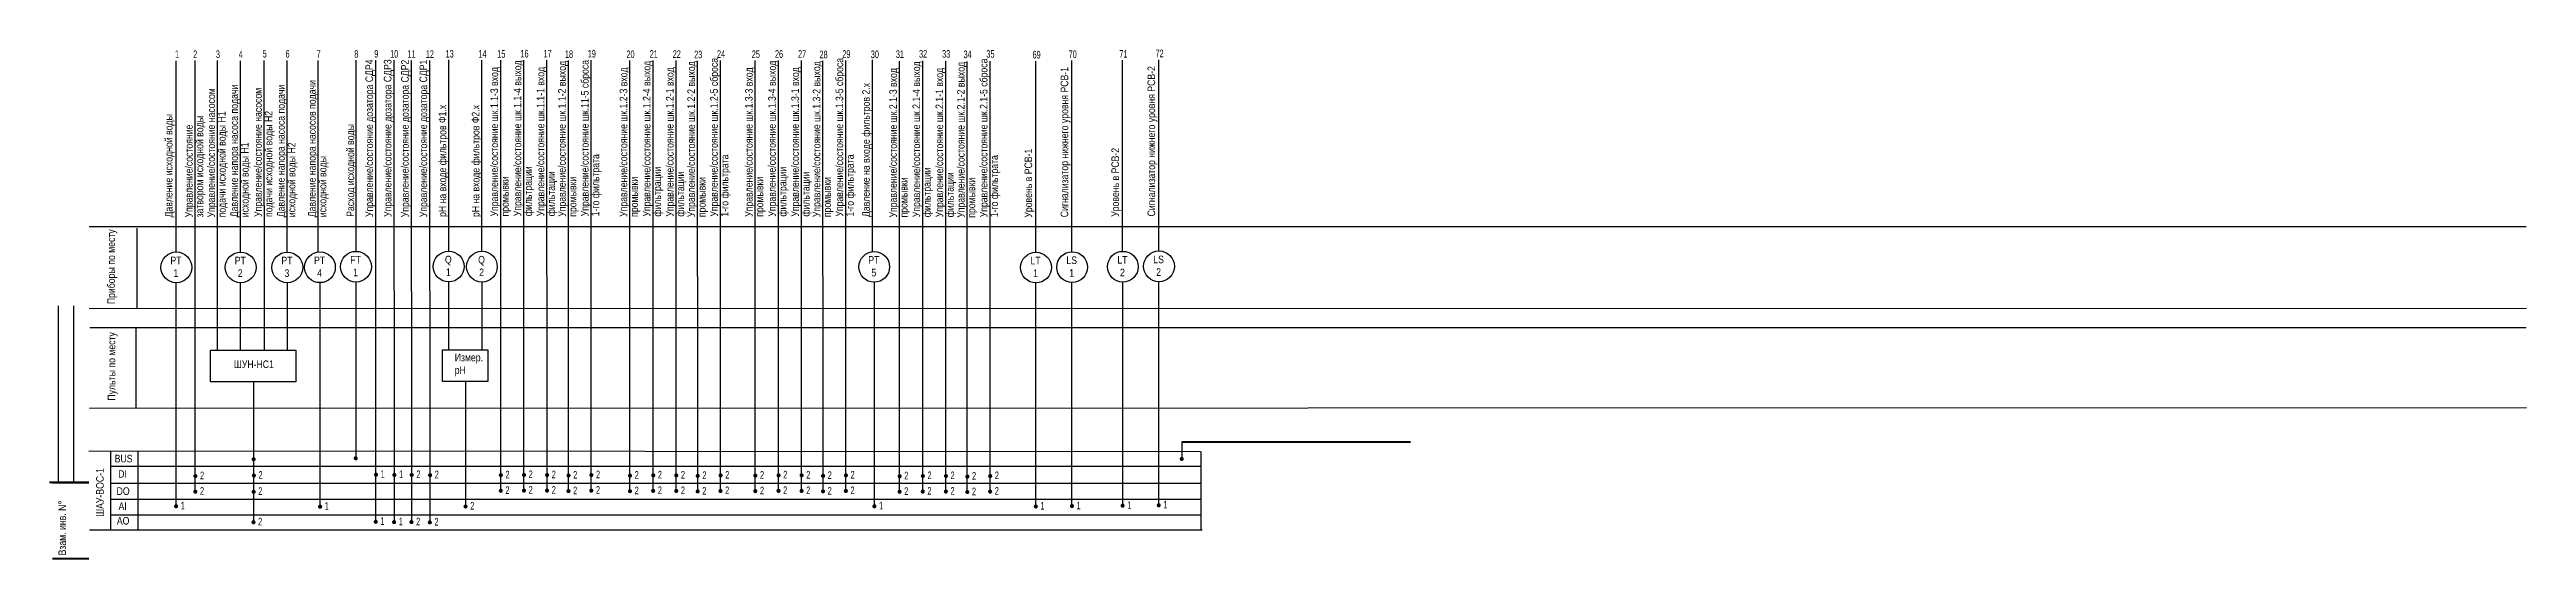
# Model space of a CAD drawing. Header units: millimetres. Extents: x 1463 to 10524, y 7125 to 13164.
# Drawn here: x 1777 to 2593, y 10909 to 11076 of the extents above; entities that cross this region are included whole.
import ezdxf
from ezdxf.enums import TextEntityAlignment as Align

# ---------------------------------------------------------------- set-up
doc = ezdxf.new("R2010")
doc.units = ezdxf.units.MM
doc.header["$LTSCALE"] = 4
doc.layers.add('25', color=6, linetype='Continuous', lineweight=25)
doc.layers.add('60', color=7, linetype='Continuous', lineweight=60)
doc.layers.add('Текст', color=2, linetype='Continuous')
doc.layers.add('Трубопровод К10', color=20, linetype='Continuous')
doc.styles.add('GOST 2.304', font='ARIALN.TTF', dxfattribs={"height": 3.5})

msp = doc.modelspace()

# ---------------------------------------------------------------- texts
at = {"color": 0, "style": 'GOST 2.304'}
for s, p in [('BUS', (1800.97, 10940.32)), ('DO', (1800.82, 10929.6)), ('DI', (1800.61, 10935.25)), ('AO', (1800.82, 10919.82)), ('AI', (1800.66, 10924.64))]:
    msp.add_text(s, height=2.5, dxfattribs=at).set_placement(p, align=Align.CENTER)
at = {"color": 0, "char_height": 2.5, "rotation": 90, "line_spacing_factor": 0.84, "style": 'GOST 2.304'}
for s, insert, width, attachment_point in [('Управление/состояние дозатора СДР4 ', (1882.36, 11021.22), 55.3035, 4), ('Управление/состояние дозатора СДР3 ', (1888.43, 11021.25), 55.3035, 4), ('Управление/состояние дозатора СДР2 ', (1894.13, 11021.13), 55.3035, 4), ('Управление/состояние дозатора СДР1 ', (1900.2, 11021.15), 55.3035, 4), ('Управление/состояние шк.1.1-3 вход промывки', (1925.35, 11021.39), 55.3035, 4), ('Управление/состояние шк.1.1-4 выход фильтрации', (1933, 11021.47), 55.3035, 4), ('Управление/состояние шк.1.1-1 вход фильтации', (1940.61, 11021.45), 55.3035, 4), ('Управление/состояние шк.1.1-2 выход промывки', (1947.68, 11021.3), 55.3035, 4), ('Управление/состояние шк.11-5 сброса 1-го фильтрата', (1955.21, 11021.45), 55.3035, 4), ('Управление/состояние шк.1.2-3 вход промывки', (1967.96, 11021.27), 55.3035, 4), ('Управление/состояние шк.1.2-4 выход фильтрации', (1975.61, 11021.34), 55.3035, 4), ('Управление/состояние шк.1.2-1 вход фильтации', (1983.22, 11021.33), 55.3035, 4), ('Управление/состояние шк.1.2-2 выход промывки', (1990.29, 11021.17), 55.3035, 4), ('Управление/состояние шк.1.2-5 сброса 1-го фильтрата', (1997.82, 11021.33), 55.3035, 4), ('Управление/состояние шк.1.3-3 вход промывки', (2009.3, 11021.28), 55.3035, 4), ('Управление/состояние шк.1.3-4 выход фильтрации', (2016.95, 11021.35), 55.3035, 4), ('Управление/состояние шк.1.3-1 вход фильтации', (2024.56, 11021.34), 55.3035, 4), ('Управление/состояние шк.1.3-2 выход промывки', (2031.63, 11021.18), 55.3035, 4), ('Управление/состояние шк.1.3-5 сброса 1-го фильтрата', (2039.16, 11021.34), 55.3035, 4), ('Управление/состояние шк.2.1-3 вход промывки', (2056.88, 11021.06), 55.3035, 4), ('Управление/состояние шк.2.1-4 выход фильтрации', (2064.53, 11021.14), 55.3035, 4), ('Управление/состояние шк.2.1-1 вход фильтации', (2072.14, 11021.12), 55.3035, 4), ('Управление/состояние шк.2.1-2 выход промывки', (2079.21, 11020.97), 55.3035, 4), ('Управление/состояние шк.2.1-5 сброса 1-го фильтрата', (2086.74, 11021.12), 55.3035, 4), ('Сигнализатор нижнего уровня РСВ-1', (2111.64, 11021.14), 55.3035, 4), ('Сигнализатор нижнего уровня РСВ-2', (2140.29, 11021.41), 55.3035, 4), ('Управление/состояние насосом \\Pподачи исходной воды Н1', (1831.98, 11021.09), 55.3035, 4), ('Давление напора насоса подачи исходной воды Н1', (1839.55, 11021.14), 55.3035, 4), ('Управление/состояние насосом \\Pподачи исходной воды Н2', (1847.4, 11021.24), 55.3035, 4), ('Давление напора насоса подачи исходной воды Н2', (1854.98, 11021.15), 55.3035, 4), ('Давление напора насосов подачи исходной воды', (1865.2, 11021.14), 55.3035, 4), ('Давление на входе фильтров 2.х', (2046.19, 11021.2), 55.3035, 4), ('Давление исходной воды', (1816.21, 11021.07), 55.3035, 4), ('Управление/состояние\\Pзатвором исходной воды', (1824.62, 11021.09), 55.3035, 4), ('рН на входе фильтров Ф1.х', (1906.49, 11021.25), 55.3035, 4), ('рН на входе фильтров Ф2.х', (1917.45, 11021.2), 55.3035, 4), ('Расход исходной воды', (1876.12, 11021.28), 55.3035, 4), ('Уровень в РСВ-1', (2099.73, 11021.01), 55.3035, 4), ('Уровень в РСВ-2', (2128.38, 11021.28), 55.3035, 4), ('Приборы по месту', (1797.25, 11004.82), 27.068, 5), ('Пульты по месту', (1797.37, 10971.98), 27.068, 5), ('ШАУ-ВОС-1', (1793.18, 10930.39), 27.068, 5)]:
    msp.add_mtext(s, dxfattribs=dict(at, insert=insert, width=width, attachment_point=attachment_point))
at = {"color": 0, "lineweight": 25, "char_height": 2.5, "attachment_point": 1, "style": 'GOST 2.304'}
for s, insert in [('\\pxqc;РT\\P1', (1815.91, 11008.16)), ('\\pxqc;РT\\P2', (1837.13, 11008.14)), ('\\pxqc;РT\\P3', (1852.52, 11008.14)), ('\\pxqc;РT\\P4', (1863.28, 11008.19)), ('\\pxqc;FT\\P1', (1875.16, 11008.37)), ('\\pxqc;Q\\P1', (1905.74, 11008.44)), ('\\pxqc;Q\\P2', (1916.7, 11008.39)), ('\\pxqc;РT\\P5', (2046.08, 11008.32)), ('\\pxqc;LT\\P1', (2099.42, 11008.1)), ('\\pxqc;LS\\P1', (2111.34, 11008.22)), ('\\pxqc;LT\\P2', (2128.07, 11008.36)), ('\\pxqc;LS\\P2', (2139.99, 11008.49)), ('ШУН-НС1', (1837.33, 10973.93)), ('Измер. рН', (1910.18, 10976.16))]:
    msp.add_mtext_dynamic_manual_height_columns(s, width=4.6464, gutter_width=12.5, heights=[0], dxfattribs=dict(at, insert=insert))
at = {"layer": 'Текст', "color": 30, "ltscale": 0.05, "style": 'GOST 2.304', "width": 0.7}
for s, p in [('1', (1817.93, 11073.72)), ('2', (1823.91, 11073.63)), ('3', (1831.42, 11073.67)), ('4', (1838.93, 11073.62)), ('5', (1846.85, 11073.82)), ('6', (1854.36, 11073.77)), ('7', (1864.6, 11073.69)), ('8', (1877.07, 11073.74)), ('9', (1883.65, 11073.8)), ('10', (1888.88, 11073.76)), ('11', (1894.6, 11073.71)), ('12', (1900.65, 11073.67)), ('13', (1907.19, 11073.8)), ('14', (1918, 11073.76)), ('15', (1924.21, 11073.76)), ('16', (1931.85, 11073.83)), ('17', (1939.46, 11073.82)), ('18', (1946.53, 11073.66)), ('19', (1954.06, 11073.82)), ('20', (1966.82, 11073.63)), ('21', (1974.46, 11073.71)), ('22', (1982.07, 11073.69)), ('23', (1989.14, 11073.54)), ('24', (1996.67, 11073.69)), ('25', (2008.15, 11073.65)), ('26', (2015.8, 11073.72)), ('27', (2023.41, 11073.71)), ('28', (2030.48, 11073.55)), ('29', (2038.01, 11073.71)), ('30', (2047.4, 11073.61)), ('31', (2055.67, 11073.69)), ('32', (2063.31, 11073.77)), ('33', (2070.92, 11073.75)), ('34', (2077.99, 11073.6)), ('35', (2085.53, 11073.75)), ('69', (2100.74, 11073.5)), ('70', (2112.66, 11073.63)), ('71', (2129.39, 11073.77)), ('72', (2141.3, 11073.9))]:
    msp.add_text(s, height=2.5, dxfattribs=at).set_placement(p)
at = {"layer": 'Текст', "color": 7, "ltscale": 0.05, "style": 'GOST 2.304', "width": 0.7}
for s, p in [('2', (1826.17, 10929.63)), ('2', (1826.19, 10934.76)), ('2', (1845.4, 10929.6)), ('2', (1845.47, 10934.94)), ('1', (1885.76, 10935.25)), ('1', (1891.82, 10935.15)), ('2', (1897.54, 10935.16)), ('2', (1903.59, 10935.06)), ('2', (1926.9, 10929.92)), ('2', (1926.92, 10935.05)), ('2', (1934.55, 10930)), ('2', (1934.57, 10935.13)), ('2', (1942.16, 10929.98)), ('2', (1942.18, 10935.11)), ('2', (1949.23, 10929.83)), ('2', (1949.25, 10934.96)), ('2', (1956.76, 10929.98)), ('2', (1956.78, 10935.11)), ('2', (1969.51, 10929.8)), ('2', (1969.53, 10934.93)), ('2', (1977.16, 10929.88)), ('2', (1977.18, 10935.01)), ('2', (1984.77, 10929.86)), ('2', (1984.79, 10934.99)), ('2', (1991.84, 10929.71)), ('2', (1991.86, 10934.84)), ('2', (1999.37, 10929.86)), ('2', (1999.39, 10934.99)), ('2', (2010.85, 10929.81)), ('2', (2010.87, 10934.94)), ('2', (2018.49, 10929.89)), ('2', (2018.52, 10935.02)), ('2', (2026.1, 10929.87)), ('2', (2026.13, 10935)), ('2', (2033.17, 10929.72)), ('2', (2033.2, 10934.85)), ('2', (2040.71, 10929.87)), ('2', (2040.73, 10935)), ('2', (2058.43, 10929.6)), ('2', (2058.45, 10934.73)), ('2', (2066.08, 10929.68)), ('2', (2066.1, 10934.81)), ('2', (2073.69, 10929.66)), ('2', (2073.71, 10934.79)), ('2', (2080.76, 10929.5)), ('2', (2080.78, 10934.63)), ('2', (2088.29, 10929.66)), ('2', (2088.31, 10934.79)), ('1', (1819.83, 10924.82)), ('2', (1845.34, 10919.55)), ('1', (1867.32, 10924.69)), ('1', (1885.67, 10919.7)), ('1', (1891.73, 10919.6)), ('2', (1897.45, 10919.61)), ('2', (1903.5, 10919.51)), ('2', (1915.28, 10924.74)), ('1', (2050.12, 10924.82)), ('1', (2103.34, 10924.76)), ('1', (2115.26, 10924.88)), ('1', (2131.99, 10925.02)), ('1', (2143.91, 10925.15))]:
    msp.add_text(s, height=2.5, dxfattribs=at).set_placement(p)
at = {"layer": 'Текст', "color": 7, "style": 'GOST 2.304'}
msp.add_text('Взам. инв. N%%d', height=2.5, rotation=90, dxfattribs=at).set_placement((1781.97, 10909.65))

# ---------------------------------------------------------------- linework, layer by layer
at = {"color": 0, "ltscale": 100}
for p, q in [((1818.29, 11009.71), (1818.29, 11072.72)), ((1824.63, 10930.56), (1824.6, 11072.83)), ((1831.98, 10977.08), (1831.95, 11072.8)), ((1839.54, 11009.68), (1839.54, 11072.77)), ((1847.41, 10977.4), (1847.38, 11072.82)), ((1854.97, 11009.68), (1854.97, 11072.78)), ((1865.19, 11009.77), (1865.19, 11072.87)), ((1877.63, 11009.84), (1877.63, 11072.94)), ((1884.21, 10920.69), (1884.17, 11072.92)), ((1890.28, 10920.99), (1890.25, 11072.91)), ((1895.98, 10920.6), (1895.95, 11072.83)), ((1902.06, 10920.9), (1902.02, 11072.82)), ((1908.2, 11009.91), (1908.2, 11073.01)), ((1919.16, 11009.86), (1919.16, 11072.96)), ((1925.37, 10930.86), (1925.33, 11072.91)), ((1933.01, 10930.94), (1932.98, 11072.99)), ((1940.62, 10930.92), (1940.59, 11072.97)), ((1947.69, 10930.77), (1947.66, 11072.82)), ((1955.22, 10930.92), (1955.19, 11072.97)), ((1967.98, 10930.74), (1967.94, 11072.79)), ((1975.62, 10930.81), (1975.59, 11072.87)), ((1983.23, 10930.8), (1983.2, 11072.85)), ((1990.3, 10930.64), (1990.27, 11072.7)), ((1997.83, 10930.8), (1997.8, 11072.85)), ((2009.31, 10930.75), (2009.28, 11072.8)), ((2016.96, 10930.83), (2016.93, 11072.88)), ((2024.57, 10930.81), (2024.54, 11072.86)), ((2031.64, 10930.65), (2031.61, 11072.71)), ((2039.17, 10930.81), (2039.14, 11072.86)), ((2047.98, 11009.91), (2047.98, 11073.01)), ((2056.9, 10930.53), (2056.86, 11072.59)), ((2064.54, 10930.61), (2064.51, 11072.67)), ((2072.16, 10930.59), (2072.12, 11072.65)), ((2079.23, 10930.44), (2079.19, 11072.49)), ((2086.76, 10930.59), (2086.72, 11072.65)), ((2101.81, 11009.65), (2101.81, 11072.66)), ((2113.72, 11009.78), (2113.72, 11072.79)), ((2130.46, 11009.92), (2130.46, 11072.93)), ((2142.37, 11010.05), (2142.37, 11073.06)), ((1818.31, 10926.04), (1818.31, 10999.43)), ((1839.55, 10977.24), (1839.55, 10999.54)), ((1854.98, 10977.3), (1854.98, 10999.54)), ((1865.82, 10925.73), (1865.82, 10999.5)), ((1877.64, 10941.64), (1877.64, 10999.7)), ((1908.22, 10977.46), (1908.22, 10999.77)), ((1919.18, 10977.46), (1919.18, 10999.72)), ((2048.62, 10925.86), (2048.62, 10999.63)), ((2101.82, 10925.98), (2101.82, 10999.37)), ((2113.74, 10926.11), (2113.74, 10999.5)), ((2130.47, 10926.25), (2130.47, 10999.64)), ((2142.39, 10926.38), (2142.39, 10999.77))]:
    msp.add_line(p, q, dxfattribs=at)
at = {"color": 0, "ltscale": 1.2}
for p, q in [((1789.63, 11018.09), (2593.29, 11018.09)), ((1789.63, 10991.04), (2593.44, 10991.13)), ((1789.8, 10984.84), (2593.37, 10984.84)), ((1789.73, 10958.19), (2593.4, 10958.42))]:
    msp.add_line(p, q, dxfattribs=at)
at = {"color": 0, "linetype": 'Continuous', "lineweight": 25}
for points in [[(1805.34, 11017.57), (1805.34, 10990.97)], [(1804.99, 10984.72), (1804.99, 10958.12)], [(2149.99, 10947.17), (2149.99, 10941.39)], [(1789.48, 10944.1), (2156.16, 10943.94)], [(1796.69, 10943.95), (1796.69, 10918.05)], [(1796.75, 10939.06), (2156.35, 10939.06)], [(1805.69, 10943.91), (1805.69, 10918.01)], [(2156.26, 10943.94), (2156.26, 10918.03)]]:
    msp.add_lwpolyline(points, dxfattribs=at)
at = {"linetype": 'Continuous', "ltscale": 0.6}
for points in [[(1843.85, 10966.9), (1843.85, 10920.37)], [(1913.68, 10966.91), (1913.68, 10925.72)]]:
    msp.add_lwpolyline(points, dxfattribs=at)
at = {"color": 0, "ltscale": 0.5, "const_width": 0.675}
for points in [[(1843.52, 10941.34, 1), (1844.19, 10941.34, 1)], [(1877.19, 10941.67, 1), (1877.86, 10941.67, 1)], [(2149.61, 10941.47, 1), (2150.28, 10941.47, 1)], [(1824.29, 10930.66, 1), (1824.97, 10930.66, 1)], [(1824.32, 10935.79, 1), (1824.99, 10935.79, 1)], [(1843.53, 10930.63, 1), (1844.21, 10930.63, 1)], [(1843.6, 10935.96, 1), (1844.27, 10935.96, 1)], [(1883.89, 10936.28, 1), (1884.57, 10936.28, 1)], [(1889.94, 10936.18, 1), (1890.62, 10936.18, 1)], [(1895.66, 10936.19, 1), (1896.34, 10936.19, 1)], [(1901.72, 10936.09, 1), (1902.39, 10936.09, 1)], [(1925.03, 10930.95, 1), (1925.7, 10930.95, 1)], [(1925.05, 10936.08, 1), (1925.72, 10936.08, 1)], [(1932.67, 10931.03, 1), (1933.35, 10931.03, 1)], [(1932.7, 10936.16, 1), (1933.37, 10936.16, 1)], [(1940.28, 10931.01, 1), (1940.96, 10931.01, 1)], [(1940.31, 10936.14, 1), (1940.98, 10936.14, 1)], [(1947.35, 10930.86, 1), (1948.03, 10930.86, 1)], [(1947.38, 10935.99, 1), (1948.05, 10935.99, 1)], [(1954.88, 10931.01, 1), (1955.56, 10931.01, 1)], [(1954.91, 10936.14, 1), (1955.58, 10936.14, 1)], [(1967.64, 10930.83, 1), (1968.31, 10930.83, 1)], [(1967.66, 10935.96, 1), (1968.33, 10935.96, 1)], [(1975.28, 10930.91, 1), (1975.96, 10930.91, 1)], [(1975.31, 10936.04, 1), (1975.98, 10936.04, 1)], [(1982.89, 10930.89, 1), (1983.57, 10930.89, 1)], [(1982.92, 10936.02, 1), (1983.59, 10936.02, 1)], [(1989.96, 10930.74, 1), (1990.64, 10930.74, 1)], [(1989.99, 10935.87, 1), (1990.66, 10935.87, 1)], [(1997.49, 10930.89, 1), (1998.17, 10930.89, 1)], [(1997.52, 10936.02, 1), (1998.19, 10936.02, 1)], [(2008.97, 10930.84, 1), (2009.65, 10930.84, 1)], [(2009, 10935.97, 1), (2009.67, 10935.97, 1)], [(2016.62, 10930.92, 1), (2017.3, 10930.92, 1)], [(2016.64, 10936.05, 1), (2017.32, 10936.05, 1)], [(2024.23, 10930.9, 1), (2024.91, 10930.9, 1)], [(2024.25, 10936.03, 1), (2024.93, 10936.03, 1)], [(2031.3, 10930.75, 1), (2031.98, 10930.75, 1)], [(2031.32, 10935.88, 1), (2032, 10935.88, 1)], [(2038.83, 10930.9, 1), (2039.51, 10930.9, 1)], [(2038.86, 10936.03, 1), (2039.53, 10936.03, 1)], [(2056.56, 10930.63, 1), (2057.23, 10930.63, 1)], [(2056.58, 10935.76, 1), (2057.26, 10935.76, 1)], [(2064.2, 10930.7, 1), (2064.88, 10930.7, 1)], [(2064.23, 10935.83, 1), (2064.9, 10935.83, 1)], [(2071.82, 10930.69, 1), (2072.49, 10930.69, 1)], [(2071.84, 10935.82, 1), (2072.51, 10935.82, 1)], [(2078.89, 10930.53, 1), (2079.56, 10930.53, 1)], [(2078.91, 10935.66, 1), (2079.58, 10935.66, 1)], [(2086.42, 10930.69, 1), (2087.09, 10930.69, 1)], [(2086.44, 10935.82, 1), (2087.11, 10935.82, 1)], [(1817.95, 10925.85, 1), (1818.63, 10925.85, 1)], [(1865.45, 10925.71, 1), (1866.13, 10925.71, 1)], [(1913.4, 10925.77, 1), (1914.08, 10925.77, 1)], [(2048.25, 10925.85, 1), (2048.93, 10925.85, 1)], [(2101.47, 10925.78, 1), (2102.15, 10925.78, 1)], [(2113.39, 10925.91, 1), (2114.06, 10925.91, 1)], [(2130.12, 10926.05, 1), (2130.79, 10926.05, 1)], [(2142.04, 10926.18, 1), (2142.71, 10926.18, 1)], [(1843.47, 10920.58, 1), (1844.15, 10920.58, 1)], [(1883.8, 10920.73, 1), (1884.48, 10920.73, 1)], [(1889.85, 10920.63, 1), (1890.53, 10920.63, 1)], [(1895.57, 10920.64, 1), (1896.25, 10920.64, 1)], [(1901.63, 10920.54, 1), (1902.3, 10920.54, 1)]]:
    msp.add_lwpolyline(points, format="xyb", close=True, dxfattribs=at)
at = {"color": 0}
for points in [[(1796.85, 10933.44), (2156.35, 10933.44)], [(1796.69, 10928.17), (2156.26, 10928.17)], [(1796.85, 10923.04), (2156.16, 10923.04)], [(1789.76, 10918.03), (2156.68, 10918.03)]]:
    msp.add_lwpolyline(points, dxfattribs=at)
at = {"color": 0, "ltscale": 100}
for centre in [(1818.36, 11004.62), (1839.58, 11004.6), (1854.97, 11004.6), (1865.73, 11004.65), (1877.61, 11004.83), (1908.19, 11004.9), (1919.15, 11004.85), (2048.53, 11004.78), (2101.87, 11004.56), (2113.79, 11004.69), (2130.52, 11004.83), (2142.44, 11004.96)]:
    msp.add_circle(centre, 5.07, dxfattribs=at)
at = {"layer": '25', "color": 7}
for p, q in [((1779.55, 10933.65), (1779.55, 10991.97)), ((1784.55, 10933.65), (1784.55, 10991.97))]:
    msp.add_line(p, q, dxfattribs=at)
at = {"layer": '60', "color": 7, "ltscale": 100}
for p, q in [((2150.07, 10947.07), (2225.42, 10947.07)), ((1789.55, 10933.65), (1776.55, 10933.65))]:
    msp.add_line(p, q, dxfattribs=at)
at = {"layer": '60', "color": 7, "lineweight": 60}
for p, q in [((1777.55, 10933.65), (1789.55, 10933.65)), ((1777.55, 10908.65), (1789.55, 10908.65))]:
    msp.add_line(p, q, dxfattribs=at)
at = {"layer": 'Трубопровод К10', "color": 7}
for points in [[(1829.66, 10977.3), (1857.81, 10977.3), (1857.81, 10966.88), (1829.66, 10966.88)], [(1906.18, 10977.44), (1921.08, 10977.44), (1921.08, 10967.03), (1906.18, 10967.03)]]:
    msp.add_lwpolyline(points, close=True, dxfattribs=at)

msp.set_redraw_order([(e.dxf.handle, doc.entitydb.next_handle()) for e in msp.query("TEXT MTEXT ATTDEF DIMENSION ARC_DIMENSION")])  # texts and dimensions are drawn at this point

doc.saveas('drawing.dxf')
